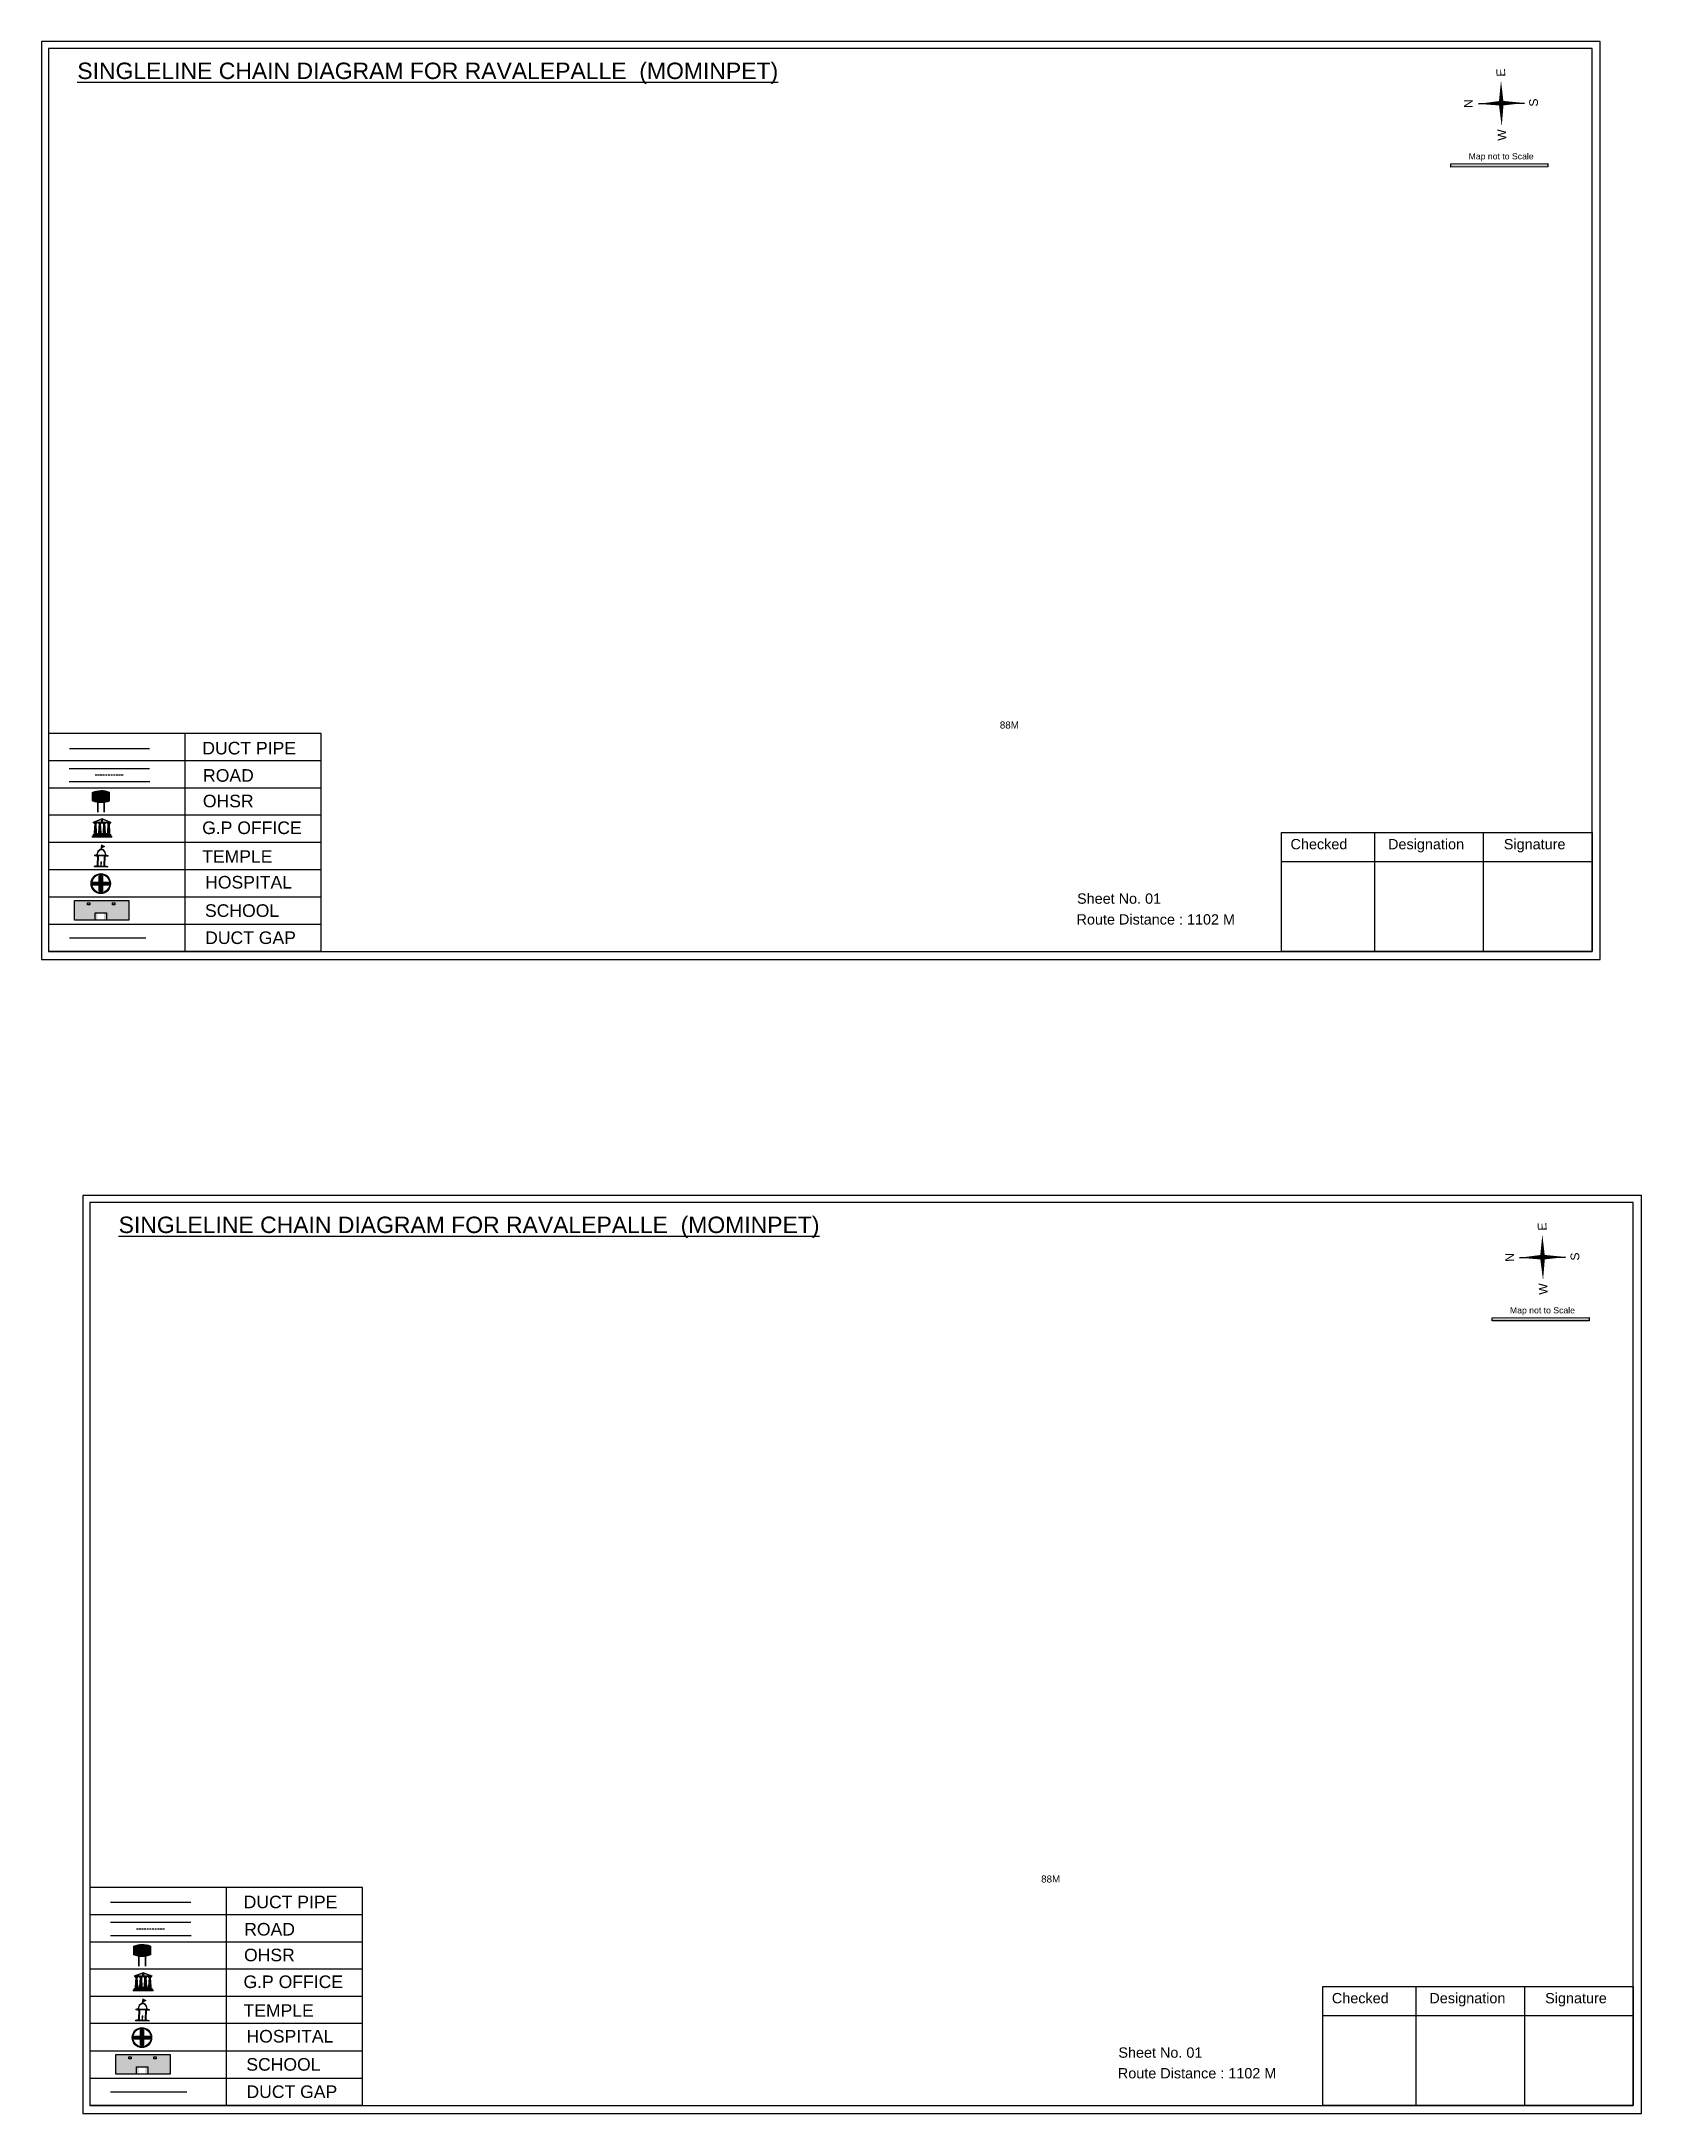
# Model space of a CAD drawing. Header units: inches. Extents: x -117 to 51867, y -12715 to 3423.
# Drawn here: x 29354 to 30267, y -11662 to -10478 of the extents above; entities that cross this region are included whole.
import ezdxf

# ---------------------------------------------------------------- set-up
doc = ezdxf.new("R2010")
doc.units = ezdxf.units.IN
doc.header["$MEASUREMENT"] = 0
doc.linetypes.add('DASHEDX2', pattern=[1.5, 1, -0.5])
doc.layers.add('LANDMARK', color=7, linetype='Continuous')
doc.layers.add('OHT', color=7, linetype='Continuous')
doc.styles.get("Standard").update_dxf_attribs({"font": 'arial.ttf'})

msp = doc.modelspace()

# ---------------------------------------------------------------- texts
at = {"color": 242, "true_color": 0xcd2027}
for p in [(29374, -10499.6), (29397.6, -11158.8)]:
    msp.add_text('%%USINGLELINE CHAIN DIAGRAM FOR RAVALEPALLE  (MOMINPET)', height=9.375, dxfattribs=at).set_placement(p)
for s, p in [('E', (30189.4, -10498.2)), ('N', (30170.8, -10516.1)), ('S', (30208.1, -10515.3)), ('W', (30190, -10534.8)), ('E', (30213, -11157.4)), ('N', (30194.4, -11175.2)), ('S', (30231.7, -11174.5)), ('W', (30213.6, -11194))]:
    msp.add_text(s, height=4.95, rotation=91.0063).set_placement(p)
for s, height, p in [('Map not to Scale', 3.542, (30168.5, -10545.5)), ('88M', 4, (29900.8, -10870.6)), ('DUCT PIPE', 7.18, (29445.4, -10885.4)), ('ROAD ', 7.18, (29445.8, -10901)), ('OHSR', 7.18, (29445.7, -10915.6)), ('G.P OFFICE', 7.18, (29445.3, -10930.9)), ('Checked', 5.89, (30066.8, -10939.6)), ('Designation', 5.886, (30122.5, -10939.6)), ('Signature', 5.89, (30188.6, -10939.6)), ('TEMPLE', 7.18, (29445.3, -10947.3)), ('HOSPITAL', 7.18, (29447, -10962)), ('SCHOOL', 7.18, (29446.9, -10978.2)), ('Sheet No. 01', 5.886, (29944.9, -10970.7)), ('Route Distance : 1102 M', 5.886, (29944.6, -10982.6)), ('DUCT GAP', 7.18, (29447, -10993.7)), ('Map not to Scale', 3.542, (30192.1, -11204.7)), ('88M', 4, (29924.4, -11529.8)), ('DUCT PIPE', 7.18, (29469, -11544.5)), ('ROAD ', 7.18, (29469.3, -11560.1)), ('OHSR', 7.18, (29469.2, -11574.8)), ('G.P OFFICE', 7.18, (29468.9, -11590.1)), ('TEMPLE', 7.18, (29468.9, -11606.5)), ('Checked', 5.89, (30090.4, -11598.8)), ('Designation', 5.886, (30146.1, -11598.8)), ('Signature', 5.89, (30212.2, -11598.8)), ('HOSPITAL', 7.18, (29470.6, -11621.2)), ('SCHOOL', 7.18, (29470.5, -11637.3)), ('Sheet No. 01', 5.886, (29968.5, -11629.9)), ('DUCT GAP', 7.18, (29470.6, -11652.9)), ('Route Distance : 1102 M', 5.886, (29968.2, -11641.7))]:
    msp.add_text(s, height=height).set_placement(p)

# ---------------------------------------------------------------- blocks, each defined once
blk = doc.blocks.new('OHT')
at = {"linetype": 'Continuous', "lineweight": 0, "true_color": 0x0ffffc}
blk.add_hatch(color=4, dxfattribs=at).paths.add_polyline_path([(0.012, 1), (0, 1, 0.101323), (-0.4, 0.916), (-0.4, 0.525, 0.194075), (0.399, 0.521), (0.399, 0.921, 0.097877)])
at = {"color": 4, "linetype": 'Continuous', "lineweight": 0, "true_color": 0x0ffffc, "flags": 128}
for points in [[(-0.4, 0.525), (-0.4, 0.916)], [(0.399, 0.521), (0.399, 0.921)]]:
    blk.add_lwpolyline(points, dxfattribs=at)
at = {"color": 4, "linetype": 'Continuous', "lineweight": 0, "true_color": 0x0ffffc, "const_width": 0.075, "flags": 128}
for points in [[(-0.15, 0), (-0.15, 0.475)], [(0.15, 0), (0.15, 0.473)]]:
    blk.add_lwpolyline(points, dxfattribs=at)
at = {"color": 4, "linetype": 'Continuous', "lineweight": 0, "true_color": 0x0ffffc}
for centre, radius, start, end in [((0.006, -0.019), 1.019, 67.31091, 113.47108), ((0.004, 1.513), 1.068, 247.76824, 291.70073)]:
    blk.add_arc(centre, radius, start, end, dxfattribs=at)
blk = doc.blocks.new('Government_Office')
at = {"linetype": 'Continuous', "lineweight": 0, "true_color": 0xff0000}
for points in [[(-0.5, 0.05), (0.5, 0.05), (0.5, 0), (-0.5, 0)], [(-0.45, 0.08), (-0.45, 0.12), (0.45, 0.12), (0.45, 0.08)], [(-0.4, 0.14), (-0.4, 0.18), (0.4, 0.18), (0.4, 0.14)]]:
    blk.add_hatch(color=1, dxfattribs=at).paths.add_polyline_path(points)
h = blk.add_hatch(color=1, dxfattribs=at)
h.paths.add_polyline_path([(0.44, 0.72), (0.45, 0.75), (0, 0.93), (-0.45, 0.75), (-0.44, 0.72)])
h.paths.add_polyline_path([(0.36, 0.75), (-0.36, 0.75), (0, 0.9)], flags=16)
h.paths.add_polyline_path([(0, 0.78, -1), (0, 0.87, -1)], flags=0)
h = blk.add_hatch(color=1, dxfattribs=at)
edge = h.paths.add_edge_path()
edge.add_line((-0.27, 0.2), (-0.3, 0.68))
edge.add_line((-0.3, 0.68), (-0.29, 0.68))
edge.add_arc((-0.28, 0.69), 0.0176, 225.304, 441.5659)
edge.add_line((-0.28, 0.7), (-0.39, 0.7))
edge.add_arc((-0.39, 0.69), 0.0176, 98.4341, 314.696)
edge.add_line((-0.38, 0.68), (-0.37, 0.68))
edge.add_line((-0.37, 0.68), (-0.4, 0.2))
edge.add_line((-0.4, 0.2), (-0.27, 0.2))
h = blk.add_hatch(color=1, dxfattribs=at)
edge = h.paths.add_edge_path()
edge.add_line((-0.05, 0.2), (-0.07, 0.68))
edge.add_line((-0.07, 0.68), (-0.07, 0.68))
edge.add_arc((-0.05, 0.69), 0.0176, 225.304, 441.5659)
edge.add_line((-0.05, 0.7), (-0.17, 0.7))
edge.add_arc((-0.17, 0.69), 0.0176, 98.4341, 314.696)
edge.add_line((-0.16, 0.68), (-0.15, 0.68))
edge.add_line((-0.15, 0.68), (-0.18, 0.2))
edge.add_line((-0.18, 0.2), (-0.05, 0.2))
h = blk.add_hatch(color=1, dxfattribs=at)
edge = h.paths.add_edge_path()
edge.add_arc((0, 0.83), 0.0467, 90, 270)
edge.add_arc((0, 0.83), 0.0467, 270, 450)
h = blk.add_hatch(color=1, dxfattribs=at)
edge = h.paths.add_edge_path()
edge.add_line((0.18, 0.2), (0.15, 0.68))
edge.add_line((0.15, 0.68), (0.16, 0.68))
edge.add_arc((0.17, 0.69), 0.0176, 225.304, 441.5659)
edge.add_line((0.17, 0.7), (0.05, 0.7))
edge.add_arc((0.05, 0.69), 0.0176, 98.4341, 314.696)
edge.add_line((0.07, 0.68), (0.07, 0.68))
edge.add_line((0.07, 0.68), (0.05, 0.2))
edge.add_line((0.05, 0.2), (0.18, 0.2))
h = blk.add_hatch(color=1, dxfattribs=at)
edge = h.paths.add_edge_path()
edge.add_line((0.4, 0.2), (0.37, 0.68))
edge.add_line((0.37, 0.68), (0.38, 0.68))
edge.add_arc((0.39, 0.69), 0.0176, 225.304, 441.5659)
edge.add_line((0.4, 0.7), (0.28, 0.7))
edge.add_arc((0.28, 0.69), 0.0176, 98.4341, 314.696)
edge.add_line((0.29, 0.68), (0.3, 0.68))
edge.add_line((0.3, 0.68), (0.27, 0.2))
edge.add_line((0.27, 0.2), (0.4, 0.2))
at = {"color": 1, "linetype": 'Continuous', "lineweight": 0, "true_color": 0xff0000, "flags": 128}
for points in [[(-0.5, 0.05), (0.5, 0.05), (0.5, 0), (-0.5, 0)], [(-0.45, 0.75), (-0.44, 0.72), (0.44, 0.72), (0.45, 0.75), (0, 0.93)], [(-0.45, 0.08), (-0.45, 0.12), (0.45, 0.12), (0.45, 0.08)], [(-0.4, 0.14), (-0.4, 0.18), (0.4, 0.18), (0.4, 0.14)], [(-0.36, 0.75), (0.36, 0.75), (0, 0.9)]]:
    blk.add_lwpolyline(points, close=True, dxfattribs=at)
for points in [[(-0.27, 0.2), (-0.3, 0.68), (-0.29, 0.68, 1.379694), (-0.28, 0.7), (-0.39, 0.7, 1.379694), (-0.38, 0.68), (-0.37, 0.68), (-0.4, 0.2)], [(-0.05, 0.2), (-0.07, 0.68), (-0.07, 0.68, 1.379694), (-0.05, 0.7), (-0.17, 0.7, 1.379694), (-0.16, 0.68), (-0.15, 0.68), (-0.18, 0.2)], [(0, 0.87, 1), (0, 0.78, 1)], [(0.18, 0.2), (0.15, 0.68), (0.16, 0.68, 1.379694), (0.17, 0.7), (0.05, 0.7, 1.379694), (0.07, 0.68), (0.07, 0.68), (0.05, 0.2)], [(0.4, 0.2), (0.37, 0.68), (0.38, 0.68, 1.379694), (0.4, 0.7), (0.28, 0.7, 1.379694), (0.29, 0.68), (0.3, 0.68), (0.27, 0.2)]]:
    blk.add_lwpolyline(points, format="xyb", close=True, dxfattribs=at)
blk = doc.blocks.new('Temple')
at = {"linetype": 'Continuous', "lineweight": 0, "true_color": 0xe66000}
blk.add_hatch(color=32, dxfattribs=at).paths.add_polyline_path([(-0.006, 1), (0.147, 0.931), (0, 0.85)])
at = {"linetype": 'Continuous', "lineweight": 0, "true_color": 0xff0000}
h = blk.add_hatch(color=1, dxfattribs=at)
edge = h.paths.add_edge_path()
edge.add_line((0.175, 0.49), (0.225, 0.49))
edge.add_line((0.225, 0.49), (0.225, 0.497))
edge.add_line((0.225, 0.497), (0.307, 0.497))
edge.add_line((0.307, 0.497), (0.307, 0.533))
edge.add_line((0.307, 0.533), (0.257, 0.533))
edge.add_line((0.257, 0.533), (0.257, 0.54))
edge.add_line((0.257, 0.54), (0.2, 0.54))
edge.add_spline(control_points=[(0.2, 0.54), (0.2, 0.589), (0.19, 0.638), (0.142, 0.743), (0.092, 0.79), (0.027, 0.805), (0.02, 0.806), (0.012, 0.806)], knot_values=[4.712389, 4.712389, 4.712389, 4.712389, 5.278166, 5.278166, 6.117402, 6.117402, 6.223801, 6.223801, 6.223801, 6.223801], degree=3, periodic=0)
edge.add_line((0.012, 0.806), (0.012, 0.79))
edge.add_line((0.012, 0.79), (-0.012, 0.79))
edge.add_line((-0.012, 0.79), (-0.012, 0.806))
edge.add_spline(control_points=[(-0.012, 0.806), (-0.055, 0.802), (-0.096, 0.781), (-0.171, 0.699), (-0.197, 0.628), (-0.2, 0.55), (-0.2, 0.545), (-0.2, 0.54)], knot_values=[6.343965, 6.343965, 6.343965, 6.343965, 6.956638, 6.956638, 7.795874, 7.795874, 7.853982, 7.853982, 7.853982, 7.853982], degree=3, periodic=0)
edge.add_line((-0.2, 0.54), (-0.257, 0.54))
edge.add_line((-0.257, 0.54), (-0.257, 0.533))
edge.add_line((-0.257, 0.533), (-0.307, 0.533))
edge.add_line((-0.307, 0.533), (-0.307, 0.497))
edge.add_line((-0.307, 0.497), (-0.225, 0.497))
edge.add_line((-0.225, 0.497), (-0.225, 0.49))
edge.add_line((-0.225, 0.49), (-0.175, 0.49))
edge.add_line((-0.175, 0.49), (-0.175, 0.07))
edge.add_arc((-0.205, 0.07), 0.03, -90, 0, ccw=False)
edge.add_line((-0.205, 0.04), (-0.257, 0.04))
edge.add_line((-0.257, 0.04), (-0.257, 0.033))
edge.add_line((-0.257, 0.033), (-0.307, 0.033))
edge.add_line((-0.307, 0.033), (-0.307, 0))
edge.add_line((-0.307, 0), (0.307, 0))
edge.add_line((0.307, 0), (0.307, 0.033))
edge.add_line((0.307, 0.033), (0.257, 0.033))
edge.add_line((0.257, 0.033), (0.257, 0.04))
edge.add_line((0.257, 0.04), (0.205, 0.04))
edge.add_arc((0.205, 0.07), 0.03, 180, 270, ccw=False)
edge.add_line((0.175, 0.07), (0.175, 0.49))
h.paths.add_polyline_path([(0.125, 0.07, -0.414214), (0.095, 0.04), (0.05, 0.04), (0.05, 0.033), (-0.05, 0.033), (-0.05, 0.04), (-0.095, 0.04, -0.414214), (-0.125, 0.07), (-0.125, 0.497), (0.125, 0.497)], flags=16)
edge = h.paths.add_edge_path(flags=16)
edge.add_ellipse((0, 0.54), major_axis=(0, 0.242), ratio=0.722808, start_angle=270, end_angle=450, ccw=False)
edge.add_line((0.175, 0.54), (-0.175, 0.54))
h.paths.add_polyline_path([(0.012, 0.23), (0.012, 0.07), (-0.012, 0.07), (-0.012, 0.23)], flags=0)
h = blk.add_hatch(color=1, dxfattribs=at)
edge = h.paths.add_edge_path()
edge.add_line((0.012, 0.857), (0, 0.85))
edge.add_line((0, 0.85), (-0.003, 0.925))
edge.add_line((-0.003, 0.925), (-0.012, 0.925))
edge.add_line((-0.012, 0.925), (-0.012, 0.806))
edge.add_spline(control_points=[(-0.012, 0.806), (-0.004, 0.807), (0.004, 0.807), (0.012, 0.806)], knot_values=[6.223801, 6.223801, 6.223801, 6.223801, 6.343965, 6.343965, 6.343965, 6.343965], degree=3, periodic=0)
edge.add_line((0.012, 0.806), (0.012, 0.857))
h = blk.add_hatch(color=1, dxfattribs=at)
edge = h.paths.add_edge_path()
edge.add_line((0.012, 0.79), (0.012, 0.806))
edge.add_spline(control_points=[(0.012, 0.806), (0.004, 0.807), (-0.004, 0.807), (-0.012, 0.806)], knot_values=[6.223801, 6.223801, 6.223801, 6.223801, 6.343965, 6.343965, 6.343965, 6.343965], degree=3, periodic=0)
edge.add_line((-0.012, 0.806), (-0.012, 0.79))
edge.add_line((-0.012, 0.79), (0.012, 0.79))
at = {"color": 32, "linetype": 'Continuous', "lineweight": 0, "true_color": 0xe66000, "flags": 128}
blk.add_lwpolyline([(-0.006, 1), (0.147, 0.931), (0, 0.85), (-0.006, 1)], dxfattribs=at)
at = {"color": 1, "linetype": 'Continuous', "lineweight": 0, "true_color": 0xff0000, "flags": 128}
blk.add_lwpolyline([(0.2, 0.54), (0.257, 0.54), (0.257, 0.533), (0.307, 0.533), (0.307, 0.497), (0.225, 0.497), (0.225, 0.49), (0.175, 0.49), (0.175, 0.07, 0.414214), (0.205, 0.04), (0.257, 0.04), (0.257, 0.033), (0.307, 0.033), (0.307, 0), (-0.307, 0), (-0.307, 0.033), (-0.257, 0.033), (-0.257, 0.04), (-0.205, 0.04, 0.414214), (-0.175, 0.07), (-0.175, 0.49), (-0.225, 0.49), (-0.225, 0.497), (-0.307, 0.497), (-0.307, 0.533), (-0.257, 0.533), (-0.257, 0.54), (-0.2, 0.54)], format="xyb", dxfattribs=at)
blk.add_lwpolyline([(-0.175, 0.54), (0.175, 0.54)], dxfattribs=at)
blk.add_lwpolyline([(0.125, 0.497), (0.125, 0.07, -0.414214), (0.095, 0.04), (0.05, 0.04), (0.05, 0.033), (-0.05, 0.033), (-0.05, 0.04), (-0.095, 0.04, -0.414214), (-0.125, 0.07), (-0.125, 0.497)], format="xyb", close=True, dxfattribs=at)
for points in [[(0.012, 0.925), (-0.012, 0.925), (-0.012, 0.79), (0.012, 0.79)], [(0.012, 0.23), (-0.012, 0.23), (-0.012, 0.07), (0.012, 0.07)]]:
    blk.add_lwpolyline(points, close=True, dxfattribs=at)
at = {"color": 1, "linetype": 'Continuous', "lineweight": 0, "true_color": 0xff0000}
blk.add_ellipse((0, 0.54), major_axis=(0, 0.242), ratio=0.722808, start_param=4.712389, end_param=7.853982, dxfattribs=at)
blk.add_open_spline([(0.2, 0.54), (0.2, 0.589), (0.19, 0.638), (0.142, 0.743), (0.092, 0.79), (-0.023, 0.816), (-0.085, 0.794), (-0.171, 0.699), (-0.197, 0.628), (-0.2, 0.55), (-0.2, 0.545), (-0.2, 0.54)], degree=3, knots=[4.712389, 4.712389, 4.712389, 4.712389, 5.278166, 5.278166, 6.117402, 6.117402, 6.956638, 6.956638, 7.795874, 7.795874, 7.853982, 7.853982, 7.853982, 7.853982], dxfattribs=at)
blk = doc.blocks.new('*U88')
at = {"color": 0, "linetype": 'DASHEDX2', "transparency": 16777216}
blk.add_line((-8.2, 0), (8, 0), dxfattribs=at)
blk = doc.blocks.new('Hospital')
at = {"linetype": 'Continuous', "lineweight": 0, "true_color": 0x000000}
h = blk.add_hatch(color=18, dxfattribs=at)
h.paths.add_polyline_path([(-0.5, 0, 1), (0.5, 0, 1)])
h.paths.add_polyline_path([(0.45, 0, -1), (-0.45, 0, -1)], flags=16)
at = {"linetype": 'Continuous', "true_color": 0xff0000}
blk.add_hatch(color=1, dxfattribs=at).paths.add_polyline_path([(-0.39, 0.08), (-0.08, 0.08), (-0.08, 0.39), (0.08, 0.39), (0.08, 0.08), (0.39, 0.08), (0.39, -0.08), (0.08, -0.08), (0.08, -0.39), (-0.08, -0.39), (-0.08, -0.08), (-0.39, -0.08)])
at = {"color": 1, "linetype": 'Continuous', "true_color": 0xff0000, "flags": 128}
blk.add_lwpolyline([(-0.39, 0.08), (-0.08, 0.08), (-0.08, 0.39), (0.08, 0.39), (0.08, 0.08), (0.39, 0.08), (0.39, -0.08), (0.08, -0.08), (0.08, -0.39), (-0.08, -0.39), (-0.08, -0.08), (-0.39, -0.08)], close=True, dxfattribs=at)
at = {"color": 18, "linetype": 'Continuous', "lineweight": 0, "true_color": 0x000000}
for radius in [0.5, 0.446]:
    blk.add_circle((0, 0), radius, dxfattribs=at)
blk = doc.blocks.new('*U78')
at = {"color": 0, "linetype": 'DASHEDX2', "transparency": 16777216}
blk.add_line((-8.2, 0), (8, 0), dxfattribs=at)

# ---------------------------------------------------------------- hatches: boundary and pattern name
at = {"true_color": 0x0093dd}
h = msp.add_hatch(color=142, dxfattribs=at)
h.dxf.hatch_style = 1
h.paths.add_polyline_path([(30158.3, -10548), (30158.3, -10549.9), (30213.8, -10549.7), (30213.8, -10547.9)])
at = {"true_color": 0xc8c92d}
h = msp.add_hatch(color=52, dxfattribs=at)
h.dxf.hatch_style = 1
h.paths.add_polyline_path([(29378.5, -10968.9), (29372.3, -10968.9), (29372.3, -10980), (29378.5, -10980)])
h.paths.add_polyline_path([(29403.3, -10968.9), (29397.2, -10968.9), (29397.2, -10980), (29403.3, -10980)])
at = {"true_color": 0x293189}
h = msp.add_hatch(color=177, dxfattribs=at)
h.dxf.hatch_style = 1
h.paths.add_polyline_path([(29397.2, -10968.9), (29378.5, -10968.9), (29378.5, -10980), (29385.5, -10980), (29385.5, -10976.4), (29389.3, -10976.4), (29389.3, -10980), (29397.2, -10980)])
h.paths.add_polyline_path([(29381.2, -10971.4), (29379.8, -10971.4), (29379.8, -10970.2), (29381.2, -10970.2)], flags=16)
h.paths.add_polyline_path([(29394, -10971.4), (29394, -10970.2), (29395.4, -10970.2), (29395.4, -10971.4)], flags=16)
at = {"true_color": 0x0093dd}
h = msp.add_hatch(color=142, dxfattribs=at)
h.dxf.hatch_style = 1
h.paths.add_polyline_path([(30181.9, -11207.2), (30181.9, -11209), (30237.4, -11208.9), (30237.4, -11207)])
at = {"true_color": 0xc8c92d}
h = msp.add_hatch(color=52, dxfattribs=at)
h.dxf.hatch_style = 1
h.paths.add_polyline_path([(29402.1, -11628.1), (29395.9, -11628.1), (29395.9, -11639.2), (29402.1, -11639.2)])
h.paths.add_polyline_path([(29426.9, -11628.1), (29420.7, -11628.1), (29420.7, -11639.2), (29426.9, -11639.2)])
at = {"true_color": 0x293189}
h = msp.add_hatch(color=177, dxfattribs=at)
h.dxf.hatch_style = 1
h.paths.add_polyline_path([(29420.7, -11628.1), (29402.1, -11628.1), (29402.1, -11639.2), (29409.1, -11639.2), (29409.1, -11635.6), (29412.9, -11635.6), (29412.9, -11639.2), (29420.7, -11639.2)])
h.paths.add_polyline_path([(29404.7, -11630.6), (29403.4, -11630.6), (29403.4, -11629.3), (29404.7, -11629.3)], flags=16)
h.paths.add_polyline_path([(29417.6, -11630.6), (29417.6, -11629.3), (29419, -11629.3), (29419, -11630.6)], flags=16)

# ---------------------------------------------------------------- linework, layer by layer
for p, q in [((30200.4, -10513.3), (30174.1, -10513.8)), ((30174.1, -10513.8), (30200.4, -10513.3)), ((30200.4, -10513.3), (30174.1, -10513.8)), ((30187.2, -10513.5), (30200.4, -10513.3)), ((29357.6, -10873.5), (29357.6, -10996.7)), ((29435.4, -10873.5), (29435.4, -10997.9)), ((29513.2, -10889.1), (29357.6, -10889.1)), ((29369.3, -10893.4), (29415.2, -10893.4)), ((29369.3, -10900.9), (29415.4, -10900.9)), ((29513.2, -10904.6), (29357.6, -10904.6)), ((29513.2, -10920.2), (29357.6, -10920.2)), ((29513.2, -10935.7), (29357.6, -10935.7)), ((29513.2, -10951.3), (29357.6, -10951.3)), ((29357.6, -10966.8), (29513.2, -10966.8)), ((29357.6, -10982.4), (29513.2, -10982.4)), ((29357.6, -10996.7), (29357.6, -10997.9)), ((29357.6, -10997), (29357.6, -10997.9)), ((29513.2, -10997.9), (29357.6, -10997.9)), ((30223.9, -11172.5), (30197.6, -11172.9)), ((30197.6, -11172.9), (30223.9, -11172.5)), ((30223.9, -11172.5), (30197.6, -11172.9)), ((30210.8, -11172.7), (30223.9, -11172.5)), ((29381.2, -11532.7), (29381.2, -11655.9)), ((29459, -11532.7), (29459, -11657.1)), ((29536.8, -11548.2), (29381.2, -11548.2)), ((29392.9, -11552.5), (29438.8, -11552.5)), ((29536.8, -11563.8), (29381.2, -11563.8)), ((29392.9, -11560), (29439, -11560)), ((29536.8, -11579.3), (29381.2, -11579.3)), ((29536.8, -11594.9), (29381.2, -11594.9)), ((29536.8, -11610.4), (29381.2, -11610.4)), ((29381.2, -11626), (29536.8, -11626)), ((29381.2, -11641.5), (29536.8, -11641.5)), ((29381.2, -11655.9), (29381.2, -11657.1)), ((29381.2, -11656.1), (29381.2, -11657.1)), ((29536.8, -11657.1), (29381.2, -11657.1))]:
    msp.add_line(p, q)
at = {"color": 1}
for p, q in [((30174.1, -10513.8), (30187.2, -10513.5)), ((30197.6, -11172.9), (30210.8, -11172.7))]:
    msp.add_line(p, q, dxfattribs=at)
at = {"color": 242, "true_color": 0xcd2027}
for p, q in [((30114.7, -10930.1), (30114.7, -10998)), ((30176.9, -10930.1), (30176.9, -10998)), ((30061.7, -10946.5), (30239, -10946.5)), ((30138.3, -11589.2), (30138.3, -11657.1)), ((30200.5, -11589.2), (30200.5, -11657.1)), ((30085.3, -11605.7), (30262.5, -11605.7))]:
    msp.add_line(p, q, dxfattribs=at)
for points in [[(29353.5, -10478.1), (29353.5, -11002.6), (30243.7, -11002.6), (30243.7, -10478.1)], [(29357.6, -10482.1), (29357.6, -10997.9), (30239, -10997.9), (30239, -10482.1)], [(29403.4, -10968.9), (29403.4, -10980), (29372.3, -10980), (29372.3, -10968.9)], [(29381.2, -10970.2), (29381.2, -10971.4), (29379.8, -10971.4), (29379.8, -10970.2)], [(29394, -10971.4), (29394, -10970.2), (29395.4, -10970.2), (29395.4, -10971.4)], [(29377.1, -11137.3), (29377.1, -11661.8), (30267.2, -11661.8), (30267.2, -11137.3)], [(29381.2, -11141.3), (29381.2, -11657.1), (30262.5, -11657.1), (30262.5, -11141.3)], [(29427, -11628.1), (29427, -11639.2), (29395.9, -11639.2), (29395.9, -11628.1)], [(29404.7, -11629.3), (29404.7, -11630.6), (29403.4, -11630.6), (29403.4, -11629.3)], [(29417.6, -11630.6), (29417.6, -11629.3), (29419, -11629.3), (29419, -11630.6)]]:
    msp.add_lwpolyline(points, close=True)
at = {"color": 142, "true_color": 0x0093dd}
for points in [[(30213.8, -10549.7), (30158.3, -10549.9), (30158.3, -10548), (30213.8, -10547.9), (30213.8, -10549.7)], [(30237.4, -11208.9), (30181.9, -11209), (30181.9, -11207.2), (30237.4, -11207), (30237.4, -11208.9)]]:
    msp.add_lwpolyline(points, dxfattribs=at)
for points in [[(29513.2, -10997.9), (29513.2, -10873.5), (29357.6, -10873.5)], [(29384.2, -10980), (29384.2, -10975.9), (29390.7, -10975.9), (29390.7, -10980)], [(29536.8, -11657.1), (29536.8, -11532.7), (29381.2, -11532.7)], [(29407.7, -11639.2), (29407.7, -11635.1), (29414.3, -11635.1), (29414.3, -11639.2)]]:
    msp.add_lwpolyline(points)
at = {"color": 242, "true_color": 0xcd2027}
for points in [[(30239, -10998), (30061.7, -10998), (30061.7, -10930.1), (30239, -10930.1)], [(30262.5, -11657.1), (30085.3, -11657.1), (30085.3, -11589.2), (30262.5, -11589.2)]]:
    msp.add_lwpolyline(points, close=True, dxfattribs=at)
for points in [[(30188.5, -10513.5), (30185.7, -10513.6), (30187, -10500.4)], [(30188.5, -10513.5), (30185.7, -10513.6), (30187, -10500.4)], [(30188.5, -10513.5), (30185.7, -10513.6), (30187.4, -10526.7)], [(30188.5, -10513.5), (30185.7, -10513.6), (30187.4, -10526.7)], [(30187.2, -10514.8), (30187.2, -10512), (30200.4, -10513.3)], [(30187.2, -10514.8), (30187.2, -10512), (30200.4, -10513.3)], [(30212.1, -11172.7), (30209.3, -11172.7), (30210.6, -11159.6)], [(30212.1, -11172.7), (30209.3, -11172.7), (30210.6, -11159.6)], [(30212.1, -11172.7), (30209.3, -11172.7), (30211, -11185.8)], [(30212.1, -11172.7), (30209.3, -11172.7), (30211, -11185.8)], [(30210.8, -11174), (30210.8, -11171.2), (30223.9, -11172.5)], [(30210.8, -11174), (30210.8, -11171.2), (30223.9, -11172.5)]]:
    msp.add_solid(points)
at = {"color": 1}
for points in [[(30187.2, -10514.8), (30187.2, -10512), (30174.1, -10513.8)], [(30187.2, -10514.8), (30187.2, -10512), (30174.1, -10513.8)], [(30210.8, -11174), (30210.8, -11171.2), (30197.6, -11172.9)], [(30210.8, -11174), (30210.8, -11171.2), (30197.6, -11172.9)]]:
    msp.add_solid(points, dxfattribs=at)
at = {"layer": 'OHT', "color": 5}
for p, q in [((29369.5, -10882), (29415.3, -10882)), ((29393, -11541.1), (29438.9, -11541.1))]:
    msp.add_line(p, q, dxfattribs=at)
at = {"layer": 'OHT', "color": 1}
for p, q in [((29369.5, -10990.2), (29413.1, -10990.2)), ((29393, -11649.3), (29436.6, -11649.3))]:
    msp.add_line(p, q, dxfattribs=at)

# ---------------------------------------------------------------- block references
at = {"linetype": 'DASHEDX2'}
for name, p in [('*U88', (29392.3, -10897.1)), ('*U78', (29415.9, -11556.3))]:
    msp.add_blockref(name, p, dxfattribs=at)
at = {"layer": 'LANDMARK'}
for name, p, xscale, yscale, zscale in [('Government_Office', (29388.1, -10932.6), 11.32114773247135, 11.32114773247135, 11.32114773247135), ('Hospital', (29387.4, -10959.2), 11.41772014427468, 11.41772014427468, 11.41772014427468), ('Government_Office', (29411.6, -11591.7), 11.32114773247135, 11.32114773247135, 11.32114773247135), ('Hospital', (29410.9, -11618.4), 11.41772014427468, 11.41772014427468, 11.41772014427468)]:
    msp.add_blockref(name, p, dxfattribs=dict(at, xscale=xscale, yscale=yscale, zscale=zscale))
at = {"layer": 'LANDMARK', "xscale": 12.62452535729322, "yscale": 12.62452535729322, "zscale": 12.62452535729322, "rotation": 358.3713438591284}
for p in [(29387.5, -10949.7), (29411.1, -11608.9)]:
    msp.add_blockref('Temple', p, dxfattribs=at)
at = {"layer": 'OHT', "xscale": 12.45189723782068, "yscale": 12.45189723782068, "zscale": 12.45189723782068}
for p in [(29387.5, -10918.5), (29411, -11577.6)]:
    msp.add_blockref('OHT', p, dxfattribs=at)

msp.set_redraw_order([(e.dxf.handle, doc.entitydb.next_handle()) for e in msp.query("TEXT MTEXT ATTDEF DIMENSION ARC_DIMENSION")])  # texts and dimensions are drawn at this point

doc.saveas('drawing.dxf')
